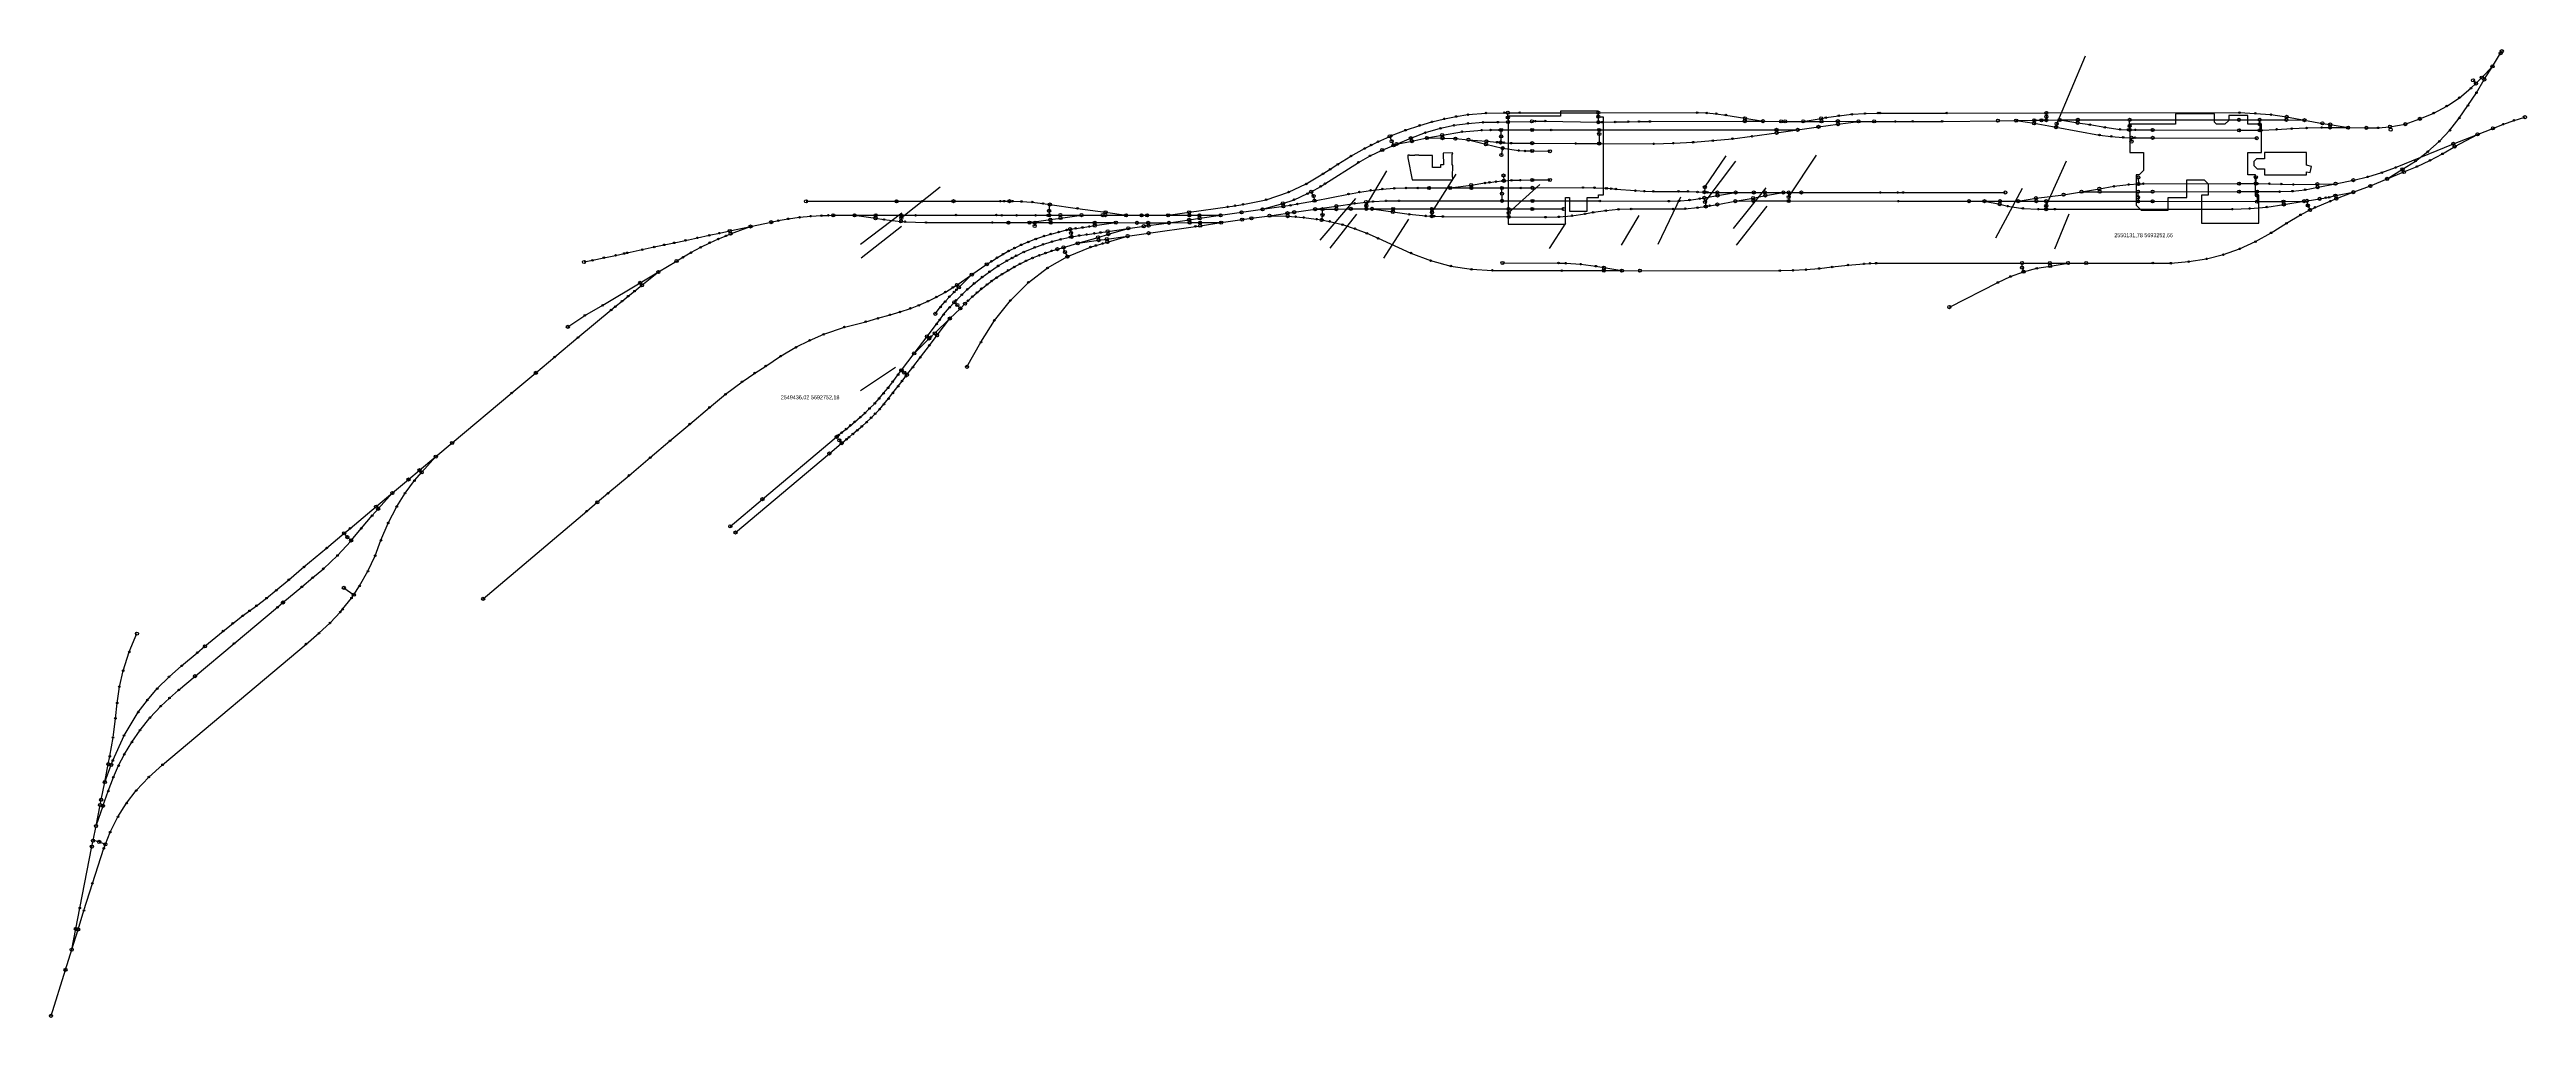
# Model space of a CAD drawing. Extents: x -813 to 1817, y -434 to 184.
# Drawn here: x -813 to 767, y -434 to 184 of the extents above; entities that cross this region are included whole.
import ezdxf

# ---------------------------------------------------------------- set-up
doc = ezdxf.new("R2010")
doc.units = 0
doc.layers.get('0').update_dxf_attribs({"linetype": 'CONTINUOUS'})
for name, color, linetype in [('BLASTFURNANCES', 3, 'CONTINUOUS'), ('BUMPERTRACKPOINTS', 2, 'CONTINUOUS'), ('DECANTINGPITTRACKPOINTS', 20, 'CONTINUOUS'), ('DOUBLERFIDPOSITIONS', 220, 'CONTINUOUS'), ('GKGEOPOINTS', 7, 'CONTINUOUS'), ('GRANULATIONPLANTS', 3, 'CONTINUOUS'), ('INTERTRACKPOINTS', 4, 'CONTINUOUS'), ('IRONDUMPTRACKPOINTS', 230, 'CONTINUOUS'), ('LIMITTRACKPOINTS', 4, 'CONTINUOUS'), ('MIXERTRACKPOINTS', 6, 'CONTINUOUS'), ('MUXINGTRACKPOINTS', 80, 'CONTINUOUS'), ('RFIDREADERTRACKPOINTS', 91, 'CONTINUOUS'), ('SINGLERFIDPOSITIONS', 190, 'CONTINUOUS'), ('SLAGDUMPTRACKPOINTS', 203, 'CONTINUOUS'), ('STANDARDTRACKS', 5, 'CONTINUOUS'), ('SWITCHCENTERTRACKPOINTS', 3, 'CONTINUOUS'), ('SWITCHTONGUETRACKPOINTS', 11, 'CONTINUOUS'), ('TAPPINGTRACKPOINTS', 2, 'CONTINUOUS')]:
    doc.layers.add(name, color=color, linetype=linetype)

msp = doc.modelspace()

# ---------------------------------------------------------------- linework, layer by layer
for p, q in [((467.2, 136.7), (485.6, 180)), ((242.7, 96.2), (256.3, 116.2)), ((242.8, 86.8), (262.5, 112.9)), ((296.2, 90), (313.9, 116.7)), ((460.5, 84.3), (473.5, 113)), ((-270, 76.6), (-245.3, 96.4)), ((26.7, 84.4), (39.7, 106.7)), ((68.6, 80.1), (84, 104.5)), ((117.5, 79.8), (137.3, 98)), ((281.7, 95.8), (260.7, 69.8)), ((445.1, 95.4), (428.2, 63.7)), ((-269.7, 79.6), (-296, 59.7)), ((19.8, 89), (-2.9, 62.5)), ((20.4, 79), (3.4, 57.2)), ((227.1, 89.8), (212.7, 59.6)), ((282.3, 84.1), (262.7, 59.3)), ((-269.8, 71.1), (-295.7, 51)), ((53.6, 75.7), (37.6, 51)), ((153.7, 73.3), (143.3, 57)), ((200.6, 78.1), (189.4, 59.2)), ((475, 78.9), (465.8, 56.6)), ((-273.6, -18.9), (-296, -33.8))]:
    msp.add_line(p, q)
at = {"layer": 'BLASTFURNANCES'}
for points in [[(117.1, 72.7), (153.8, 72.7), (153.8, 89.7), (156.4, 89.7), (156.4, 81), (167.5, 81), (167.5, 89.7), (174.9, 89.7), (174.9, 91.3), (178.1, 91.3), (178.1, 140.9), (174.9, 140.9), (174.9, 144.8), (150.5, 144.8), (150.5, 141.6), (117.1, 141.6)], [(559.6, 73.2), (596.1, 73.2), (596.1, 91.2), (594, 91.2), (594, 104), (589.1, 104), (589.1, 118.3), (597.9, 118.3), (597.9, 136.4), (589.1, 136.4), (589.1, 142), (576.9, 142), (576.9, 138.8), (574.5, 136.4), (569.2, 136.4), (567.9, 137.7), (567.9, 143.1), (542.9, 143.1), (542.9, 136.4), (513.8, 136.4), (513.8, 118.3), (522.6, 118.3), (522.6, 106.9), (519.8, 104), (517.8, 104), (517.8, 84.7), (521, 81.5), (538.3, 81.5), (538.3, 89.7), (550.3, 89.7), (550.3, 100.9), (561.2, 100.9), (563.8, 98.3), (563.8, 91.2), (559.6, 91.2)]]:
    msp.add_lwpolyline(points, close=True, dxfattribs=at)
at = {"layer": 'BUMPERTRACKPOINTS'}
for centre in [(594.8, 127.5), (143.8, 119.1), (143.8, 100.8), (-330.8, 87.2), (152.6, 82.3), (434.4, 92.8), (113.6, 47.9), (-248.3, 15.4), (-228.1, -18.4), (-379.1, -120.2), (-375.8, -124.1), (-536.8, -166.4)]:
    msp.add_circle(centre, 1, dxfattribs=at)
at = {"layer": 'DECANTINGPITTRACKPOINTS'}
msp.add_circle((-315.9, -73.7), 1, dxfattribs=at)
at = {"layer": 'DOUBLERFIDPOSITIONS'}
for p, q in [((117, 140.7), (117, 143.7)), ((174.7, 141.2), (174.7, 143.7)), ((460.6, 141.2), (460.6, 143.6)), ((42.9, 125.5), (41.6, 128.6)), ((112.7, 128.6), (112.4, 124.7)), ((112.7, 128.6), (112.7, 132.7)), ((117, 140.7), (117.1, 137.8)), ((174.7, 141.2), (174.7, 137.7)), ((175.3, 130.2), (175.3, 132.7)), ((175.3, 130.2), (175.3, 124.1)), ((460.6, 141.2), (460.6, 139)), ((513.7, 135.2), (513.6, 132.8)), ((513.7, 135.2), (513.7, 139.2)), ((596.7, 136.4), (596.7, 139.2)), ((596.7, 136.4), (596.7, 132.5)), ((42.9, 125.5), (44, 122.9)), ((113.2, 92.1), (113.2, 95.7)), ((-175.7, 81.1), (-175.2, 85.2)), ((-175.7, 81.1), (-175.7, 78.3)), ((-6.9, 90.6), (-8.5, 93.3)), ((-6.9, 90.6), (-6.4, 87.6)), ((-1.3, 78.5), (-1.3, 82.2)), ((26.7, 84.4), (26.5, 86.7)), ((26.7, 84.4), (26.7, 82.4)), ((68.6, 80.1), (68.5, 77.7)), ((68.6, 80.1), (68.6, 82.3)), ((113.2, 92.1), (113.2, 87.5)), ((117.5, 79.8), (117.5, 82.3)), ((117.5, 79.8), (117.5, 77.3)), ((242.8, 86.8), (242.4, 89.4)), ((242.8, 86.8), (243.3, 83.9)), ((296.2, 90), (296.2, 92.8)), ((296.2, 90), (296.2, 87.4)), ((460.5, 84.3), (460.5, 87.3)), ((460.5, 84.3), (460.5, 82.2)), ((519.1, 89.8), (519.1, 93.3)), ((519.1, 89.8), (519.1, 87.2)), ((595, 90.9), (595, 93.4)), ((595, 90.9), (595, 87)), ((627.4, 84.5), (626.9, 87.5)), ((627.4, 84.5), (628.8, 81.7)), ((-270, 76.6), (-270.2, 74.4)), ((-270, 76.6), (-270, 78.3)), ((-161.7, 67), (-162.3, 69.4)), ((-161.7, 67), (-161.3, 64.5)), ((-1.3, 78.5), (-1.8, 75.3)), ((-165.6, 54.8), (-166.5, 57.8)), ((-165.6, 54.8), (-164, 51.9)), ((445.1, 44.8), (445.1, 47.8)), ((445.1, 44.8), (446, 42.3)), ((-234.3, 21), (-236.2, 22.7)), ((-234.3, 21), (-232.3, 18.9)), ((-268.2, -22.1), (-270, -20.7)), ((-268.2, -22.1), (-266.4, -23.5)), ((-309.5, -65.3), (-311.3, -63.1)), ((-309.5, -65.3), (-308, -67.1)), ((-623.4, -127.1), (-625.5, -124.6)), ((-623.4, -127.1), (-621, -129.2)), ((-625.7, -159.4), (-619.3, -163.8)), ((-781.8, -321.5), (-785.7, -320.7)), ((-781.8, -321.5), (-777.8, -323))]:
    msp.add_line(p, q, dxfattribs=at)
for centre in [(42.9, 125.5), (112.7, 128.6), (117, 140.7), (174.7, 141.2), (175.3, 130.2), (460.6, 141.2), (513.7, 135.2), (596.7, 136.4), (-175.7, 81.1), (-6.9, 90.6), (-1.3, 78.5), (26.7, 84.4), (68.6, 80.1), (113.2, 92.1), (117.5, 79.8), (242.8, 86.8), (296.2, 90), (460.5, 84.3), (519.1, 89.8), (595, 90.9), (627.4, 84.5), (-270, 76.6), (-161.7, 67), (-165.6, 54.8), (445.1, 44.8), (-234.3, 21), (-268.2, -22.1), (-309.5, -65.3), (-623.4, -127.1), (-781.8, -321.5)]:
    msp.add_circle(centre, 1, dxfattribs=at)
at = {"layer": 'GRANULATIONPLANTS'}
for points in [[(53.2, 116.6), (53.2, 114.9), (55.9, 100.8), (60.2, 100.8), (60.2, 101), (64.3, 101), (64.3, 100.8), (81.9, 100.9), (81.9, 102.7), (81.7, 102.7), (81.8, 110.2), (81.4, 110.2), (81.4, 117.4), (81.8, 117.4), (81.7, 118.1), (75.8, 118), (75.9, 110.5), (74, 110.5), (74, 108.7), (69, 108.7), (69, 116.5), (60.3, 116.5), (60.3, 116.6), (57.6, 116.6), (57.6, 116.5), (54.3, 116.5), (54.3, 116.6)], [(599.8, 104), (626.5, 104), (626.5, 106), (628.9, 105.6), (629.7, 109.5), (626.5, 110.2), (626.5, 118.3), (599.8, 118.3), (599.8, 114.4), (594.6, 114.4), (593, 112.7), (593, 110.1), (595.1, 107.9), (599.8, 107.9)]]:
    msp.add_lwpolyline(points, close=True, dxfattribs=at)
at = {"layer": 'INTERTRACKPOINTS'}
for centre in [(731.5, 159.4), (91.5, 142.5), (103.1, 143.5), (114.7, 143.7), (124.6, 143.7), (237.8, 143.8), (243.9, 143.6), (250, 143.1), (256.1, 142.2), (328.2, 141.8), (336.5, 142.7), (344.8, 143.2), (353.1, 143.5), (354.5, 143.5), (397, 143.5), (583.8, 143.8), (593.9, 143.3), (603.9, 142.5), (707.7, 143.5), (716, 148), (724.1, 153.3), (729.6, 148.3), (735, 156.5), (42.8, 129.1), (51.7, 132.6), (60.8, 135.6), (64.4, 131), (68.6, 137.9), (74, 133.8), (76.5, 139.8), (82.7, 135.7), (84, 141.3), (87.7, 131.6), (91.5, 136.9), (100.3, 132.6), (101.1, 137.6), (106, 132.7), (110.6, 137.7), (111.7, 132.7), (134.5, 138.3), (140.9, 138.4), (144.6, 132.7), (177.2, 137.7), (185.5, 137.8), (193.8, 138), (200.7, 138.1), (207.6, 138.1), (260.3, 127.1), (272.8, 128.7), (319.9, 140.6), (364.2, 138.1), (375.3, 138.2), (394.1, 138.2), (488.3, 136.1), (494.5, 129.5), (497.9, 134.4), (502, 128.6), (507.6, 133.1), (509.6, 128), (512.4, 132.9), (517.2, 127.8), (517.3, 132.8), (597.9, 132.5), (607.5, 133.1), (617.1, 133.6), (626.6, 134), (636.2, 134.3), (672.3, 134.1), (718.1, 132.5), (724, 140.3), (752.2, 136.4), (759, 138.8), (8.5, 110.8), (16.9, 116.1), (21.6, 112), (25.6, 120.9), (29.1, 116.2), (29.8, 123.1), (34.1, 125.2), (110.2, 124.9), (113.6, 121.1), (114.6, 124.6), (119.1, 124.3), (123.9, 119.6), (127.9, 119.3), (160.2, 124.1), (210, 123.9), (222.6, 124.3), (235.2, 124.9), (247.8, 125.9), (696.1, 112.9), (704, 118.9), (705.3, 113.3), (711.3, 125.4), (713.3, 117.5), (-11.6, 98.3), (-2.4, 96.7), (-1, 104.7), (0.3, 98.4), (3.6, 107.6), (36.9, 95), (44.5, 95.5), (52, 95.7), (59.5, 95.7), (102.4, 98.9), (105.3, 99.3), (109.5, 99.8), (113.6, 100.2), (119.3, 100.6), (125, 100.7), (125.2, 95.7), (164.9, 96), (172.3, 95.9), (179.7, 95.5), (180.2, 95.5), (182.9, 95.3), (185.9, 95), (503.7, 96.8), (513.1, 97.9), (522.5, 98.4), (595.3, 98.5), (602.9, 98.4), (610.5, 98.2), (618.1, 97.9), (625.7, 94.6), (665.6, 102.8), (674.6, 105.5), (683.4, 108.8), (697.1, 109.4), (-256.8, 87.2), (-206.8, 87.3), (-204.4, 87.3), (-198.9, 87.3), (-193.3, 87.1), (-186.4, 86.7), (-179.6, 85.8), (-157.6, 82.7), (-61.8, 83.7), (-57.1, 84.4), (-52, 85.2), (-37.2, 88.2), (-22.9, 93.1), (-21.7, 84.7), (-19.4, 88.2), (-17.3, 85.5), (-10.8, 92.1), (15.3, 91.8), (19.2, 85.9), (22.3, 93.1), (29.4, 94.2), (30.9, 87.1), (39.2, 87.5), (47.6, 87.5), (54.1, 78.9), (166.2, 79.2), (171.4, 80.2), (175.7, 87.4), (179.5, 81.3), (187.6, 82.1), (195.7, 82.3), (198.4, 94), (204.1, 93.7), (209.8, 93.5), (219.7, 87.3), (222.4, 82.3), (225.9, 93.5), (226.3, 87.5), (230.2, 82.5), (232, 93.5), (232.9, 88), (238, 93.2), (238, 83.2), (239.4, 88.9), (244.4, 92.9), (245.7, 84.4), (354.6, 92.8), (365.7, 92.8), (366.1, 87.3), (369.2, 92.8), (435.9, 84.1), (445.6, 82.7), (455.5, 82.2), (466, 82.2), (579.3, 82.2), (590.3, 82.6), (601.2, 83.5), (609.4, 93.4), (617.6, 93.7), (622.7, 78.6), (632, 83.3), (638.8, 89.5), (641, 89.8), (641.7, 87.3), (-400.1, 63.9), (-392.5, 65.5), (-386.7, 63.2), (-386.1, 66.9), (-381.8, 65.2), (-348.5, 74.9), (-342.2, 76), (-334.9, 77), (-327.8, 77.7), (-320.9, 78.1), (-316.5, 78.2), (-281.1, 75.6), (-267.7, 74.2), (-260.9, 78.3), (-254.2, 73.7), (-235.1, 78.4), (-211.9, 73.7), (-209.3, 78.4), (-205.9, 78.3), (-196.4, 78.3), (-184.3, 78.3), (-184.2, 63.2), (-179, 65), (-176.9, 78.3), (-174.7, 66.3), (-169.6, 67.6), (-168.3, 63), (-164.5, 68.9), (-162.5, 64.3), (-158.7, 69.9), (-156.5, 65.4), (-154.4, 70.5), (-151.7, 66), (-150.1, 71.1), (-146.8, 66.7), (-142.9, 67.3), (-82.3, 71.2), (-18.4, 77.4), (-13.3, 76.9), (-5, 75.8), (3.3, 74.4), (11.5, 72.3), (19.5, 69.7), (27, 66.8), (34.2, 63.6), (64.6, 77.9), (70, 77.7), (75.5, 77.5), (141, 77.1), (149.5, 77.3), (157.9, 78), (604, 67.1), (613.8, 73.2), (-467, 49.6), (-459.8, 51.2), (-452.3, 52.7), (-446.8, 53.9), (-444.9, 54.3), (-435.3, 56.4), (-427.7, 58.1), (-421.3, 59.4), (-414.9, 60.7), (-409.3, 51.5), (-407.7, 62.3), (-404.2, 54.5), (-398, 57.9), (-392.2, 60.8), (-212.5, 48.9), (-209, 51.2), (-205.1, 53.5), (-202.7, 49.3), (-201.5, 55.5), (-199.3, 51.1), (-197.8, 57.4), (-196.7, 52.5), (-194.2, 47.3), (-193.5, 59.4), (-191.8, 54.9), (-190.4, 49.2), (-189, 61.3), (-186.3, 51.1), (-184.9, 57.8), (-181.9, 52.8), (-179.6, 59.7), (-178, 54.2), (-174, 55.6), (-173.8, 61.5), (-163.4, 52.2), (-149.3, 58), (-145.9, 59), (-141.5, 60.3), (55.2, 54.2), (67.7, 49.4), (149.3, 47.8), (153.9, 47.7), (163.5, 47.1), (344.2, 47.3), (348.1, 47.6), (352, 47.7), (528.5, 47.8), (540, 47.7), (551.4, 48.7), (562.8, 50.5), (573.5, 53.2), (583.9, 56.9), (594, 61.5), (-237.1, 32.3), (-227.8, 31.1), (-223.5, 34.8), (-218.9, 31.4), (-218.4, 38.9), (-215.3, 34.1), (-213.7, 42.3), (-212.3, 36.4), (-209.2, 38.5), (-208.2, 46), (-205.8, 40.7), (-201.8, 43.1), (-197.9, 45.3), (-188.9, 35.5), (-176.7, 44.7), (80.6, 45.9), (93.8, 43.8), (107.1, 43.1), (151.4, 43), (173.1, 45.8), (290.5, 43), (298.9, 43.2), (307.2, 43.6), (315.6, 44.3), (323.9, 45.3), (334, 46.5), (429.6, 35.4), (437.7, 39.2), (446.1, 42.3), (454.5, 44.5), (-460.5, 20.9), (-455.1, 17.9), (-452.5, 20), (-448.2, 23.5), (-444.3, 26.7), (-440.2, 29.9), (-270.8, 16.6), (-264.2, 18.9), (-258.8, 20.9), (-252.9, 23.5), (-247.7, 26.1), (-244.9, 19.8), (-242, 23.2), (-241.9, 29.3), (-239.3, 26.3), (-239.2, 19.5), (-236.3, 29.3), (-235.1, 24), (-234.8, 30.8), (-231.4, 27.6), (-227.4, 23.8), (-224.7, 26.3), (-221.7, 29), (-200.4, 23.9), (-476.3, 0.3), (-471.9, 14.4), (-319.5, 2.4), (-306.3, 7), (-292.7, 10.4), (-284.9, 12.6), (-277.2, 14.8), (-251, 0.9), (-247.5, 8.9), (-245.5, 11.6), (-243, 15), (-210.6, 11.2), (-491.1, -12.1), (-347, -11.6), (-337.2, -5.9), (-328.5, -1.5), (-257.8, -12.3), (-252.1, -4.7), (-219.2, -2.7), (-371.6, -28), (-363.5, -22.4), (-356.5, -17.9), (-278.4, -31.8), (-275.5, -27.9), (-272, -23.4), (-272, -30.8), (-269.5, -27.5), (-267.1, -24.4), (-262.6, -18.6), (-518.6, -35.1), (-392.4, -44.3), (-382.2, -35.9), (-293.1, -47.8), (-290.3, -45), (-286.9, -41.7), (-284.1, -38.6), (-283.8, -45.4), (-281.3, -35.3), (-281.1, -42.2), (-278.1, -38.7), (-275.3, -35.1), (-405, -54.9), (-311.5, -63.2), (-309.9, -61.9), (-308.1, -60.4), (-305.2, -58.1), (-303.3, -63.3), (-302.5, -55.8), (-300.9, -61.2), (-299.7, -53.5), (-298.1, -58.9), (-296.2, -50.5), (-295.2, -56.4), (-292.1, -53.7), (-289.2, -50.9), (-286.7, -48.3), (-430.2, -76.3), (-417.6, -65.6), (-308.1, -67.2), (-305, -64.6), (-580.6, -91), (-443.7, -87.7), (-591.9, -107.5), (-586.6, -99), (-470.7, -110.5), (-457.2, -99.1), (-621.7, -121.5), (-614.5, -121.4), (-607.6, -113.3), (-597.4, -118.1), (-636.7, -134), (-629.7, -138.8), (-621.3, -129.6), (-605.7, -138.9), (-602, -129.1), (-660.8, -154.2), (-651.1, -146.1), (-645.5, -152.9), (-638.7, -147.2), (-615.6, -158.2), (-610.3, -148.8), (-685.9, -174.1), (-681.4, -170.8), (-675, -166), (-668.8, -161), (-668, -171.8), (-652.5, -158.8), (-626.5, -173.1), (-620.8, -165.9), (-702.7, -187), (-696.6, -182.1), (-690.3, -177.3), (-641.6, -188.3), (-634.5, -181.8), (-627.9, -174.8), (-762.6, -200.3), (-719.2, -200.8), (-695.7, -194.9), (-649.8, -195.3), (-766.5, -212.3), (-737.2, -216.2), (-729.2, -209.2), (-770.3, -232.9), (-768.9, -222.5), (-751, -231), (-744.7, -223.7), (-742.5, -234.9), (-736.9, -229.7), (-731.1, -224.6), (-771.4, -242.7), (-756.8, -238.7), (-755.7, -250.2), (-749.4, -242.3), (-775, -266.9), (-772.9, -254.9), (-765.9, -253.6), (-765.7, -265.6), (-760.9, -257.8), (-773.1, -269.6), (-772.7, -280.2), (-769.4, -272.8), (-750.1, -280.1), (-741.4, -272.3), (-779.2, -298.1), (-776, -289.1), (-764.3, -296.8), (-758.1, -288.7), (-774.8, -315.3), (-769.8, -305.5), (-778.8, -325.6), (-786.1, -348), (-794.1, -363.7), (-791.5, -365.3)]:
    msp.add_circle(centre, 0.5, dxfattribs=at)
at = {"layer": 'IRONDUMPTRACKPOINTS'}
for centre in [(-273, 87.2), (-236.7, 87.3), (-201, 87.3)]:
    msp.add_circle(centre, 1, dxfattribs=at)
at = {"layer": 'LIMITTRACKPOINTS'}
for centre in [(751.2, 183), (765.9, 140.9), (-472.4, 48.5), (398.7, 19.7), (-482.8, 7.1), (-757.7, -188.6), (-812.5, -432.5)]:
    msp.add_circle(centre, 1, dxfattribs=at)
at = {"layer": 'MIXERTRACKPOINTS'}
msp.add_circle((-358.6, -102.8), 1, dxfattribs=at)
at = {"layer": 'MUXINGTRACKPOINTS'}
msp.add_circle((-503.2, -22.2), 1, dxfattribs=at)
at = {"layer": 'RFIDREADERTRACKPOINTS'}
for centre in [(734.7, 162.4), (117, 143.7), (174.7, 143.7), (460.6, 143.6), (41.6, 128.6), (112.7, 132.7), (117.1, 137.8), (174.7, 137.7), (175.3, 132.7), (460.6, 139), (466.8, 134.5), (513.6, 132.8), (513.7, 139.2), (514.9, 127.8), (596.7, 139.2), (596.7, 132.5), (44, 122.9), (112.4, 124.7), (113.7, 121.1), (175.3, 124.1), (113.2, 95.7), (114.4, 100.3), (519.3, 98.3), (594.2, 98.5), (-270, 78.3), (-175.7, 78.3), (-175.2, 85.2), (-8.5, 93.3), (-6.4, 87.6), (-1.3, 82.2), (26.5, 86.7), (26.7, 82.4), (68.6, 82.3), (113.2, 87.5), (117.5, 82.3), (242.4, 89.4), (242.5, 93), (243.3, 83.9), (296.2, 92.8), (296.2, 87.4), (460.5, 87.3), (460.5, 82.2), (519.1, 93.3), (519.1, 87.2), (595, 93.4), (595, 87), (626.9, 87.5), (628.8, 81.7), (-270.2, 74.4), (-184.9, 73.6), (-162.3, 69.4), (-161.3, 64.5), (-1.8, 75.3), (68.5, 77.7), (117.5, 77.3), (-166.5, 57.8), (-164, 51.9), (445.1, 47.8), (446, 42.3), (-236.2, 22.7), (-232.3, 18.9), (-270, -20.7), (-266.4, -23.5), (-311.3, -63.1), (-308, -67.1), (-625.5, -124.6), (-621, -129.2), (-619.3, -163.8), (-785.7, -320.7), (-777.8, -323)]:
    msp.add_circle(centre, 1, dxfattribs=at)
at = {"layer": 'SINGLERFIDPOSITIONS'}
for p, q in [((732.8, 164.4), (734.7, 162.4)), ((467.2, 136.7), (466.8, 134.5)), ((514.9, 125.3), (514.9, 127.8)), ((112.9, 116.7), (113.7, 121.1)), ((114.2, 103.7), (114.4, 100.3)), ((242.7, 96.2), (242.5, 93)), ((519.2, 102.4), (519.3, 98.3)), ((594.2, 102.5), (594.2, 98.5)), ((-184.9, 71.5), (-184.9, 73.6))]:
    msp.add_line(p, q, dxfattribs=at)
for centre in [(732.8, 164.4), (467.2, 136.7), (112.9, 116.7), (514.9, 125.3), (114.2, 103.7), (242.7, 96.2), (519.2, 102.4), (594.2, 102.5), (-184.9, 71.5), (-625.7, -159.4)]:
    msp.add_circle(centre, 1, dxfattribs=at)
at = {"layer": 'SLAGDUMPTRACKPOINTS'}
for centre in [(-464, -104.8), (-664.5, -168.8), (-714.3, -196.7), (-720.6, -215.8)]:
    msp.add_circle(centre, 1, dxfattribs=at)
at = {"layer": 'STANDARDTRACKS'}
for points in [[(745.2, 173.3), (750.4, 181.7), (751.2, 183)], [(678, 101.5), (687.8, 107.6), (696.1, 112.9), (704, 118.9), (711.3, 125.4), (718.1, 132.5), (724, 140.3), (729.6, 148.3), (735, 156.5), (740, 164.9), (745.2, 173.3)], [(689.6, 136.4), (698.9, 139.8), (707.7, 143.5), (716, 148), (724.1, 153.3), (731.5, 159.4), (734.7, 162.4), (738.4, 166.1), (745.2, 173.3)], [(-99.7, 78.3), (-86.3, 80.2), (-61.8, 83.7), (-57.1, 84.4), (-52, 85.2), (-37.2, 88.2), (-22.9, 93.1), (-11.6, 98.3), (-1, 104.7), (3.6, 107.6), (8.5, 110.8), (16.9, 116.1), (25.6, 120.9), (29.8, 123.1), (34.1, 125.2), (41.6, 128.6), (42.8, 129.1), (51.7, 132.6), (60.8, 135.6), (68.6, 137.9), (76.5, 139.8), (84, 141.3), (91.5, 142.5), (103.1, 143.5), (114.7, 143.7), (117, 143.7), (124.6, 143.7), (174.7, 143.7), (237.8, 143.8), (243.9, 143.6), (250, 143.1), (256.1, 142.2), (268.3, 140.2), (279.8, 138.3)], [(305.5, 138.2), (316.9, 140.1), (319.9, 140.6), (328.2, 141.8), (336.5, 142.7), (344.8, 143.2), (353.1, 143.5), (354.5, 143.5), (397, 143.5), (460.6, 143.6), (583.8, 143.8), (593.9, 143.3), (603.9, 142.5), (613.9, 141.1), (625.3, 139)], [(46, 123.7), (55.1, 127.5), (64.4, 131), (74, 133.8), (82.7, 135.7), (91.5, 136.9), (101.1, 137.6), (110.6, 137.7), (117.1, 137.8), (132.4, 138.2), (134.5, 138.3), (140.9, 138.4), (174.7, 137.7), (177.2, 137.7), (185.5, 137.8), (193.8, 138), (200.7, 138.1), (207.6, 138.1), (268.2, 138.3), (279.8, 138.3)], [(46, 123.7), (55.7, 125.6), (65.4, 127.6)], [(65.4, 127.6), (75.1, 129.5), (87.7, 131.6), (100.3, 132.6), (106, 132.7), (111.7, 132.7), (112.7, 132.7), (132.5, 132.7), (144.6, 132.7), (175.3, 132.7), (288.4, 132.8), (301.9, 132.8)], [(65.4, 127.6), (75.3, 127.5), (83.5, 127.2), (91.8, 126.5)], [(91.8, 126.5), (103.3, 125.5), (110.2, 124.9), (112.4, 124.7), (114.6, 124.6), (119.1, 124.3), (132.5, 124.3), (160.2, 124.1), (175.3, 124.1), (210, 123.9), (222.6, 124.3), (235.2, 124.9), (247.8, 125.9), (260.3, 127.1), (272.8, 128.7), (288.5, 130.9), (301.9, 132.8)], [(91.8, 126.5), (103, 123.6), (113.6, 121.1), (113.7, 121.1), (123.9, 119.6), (127.9, 119.3), (132.5, 119.3), (143.8, 119.1)], [(279.8, 138.3), (291.4, 138.2), (293.9, 138.2), (305.5, 138.2)], [(301.9, 132.8), (315.2, 134.7), (327.6, 136.4), (340.7, 138.2)], [(305.5, 138.2), (317.1, 138.2), (327.5, 138.3), (340.7, 138.2)], [(340.7, 138.2), (350.7, 138.2), (364.2, 138.1), (375.3, 138.2), (394.1, 138.2), (429.7, 138.6), (441.3, 138.7)], [(441.3, 138.7), (452.9, 138.9), (457.5, 138.9), (460.6, 139), (469.1, 139.1)], [(441.3, 138.7), (452.7, 137), (466.8, 134.5), (494.5, 129.5), (502, 128.6), (509.6, 128), (514.9, 127.8), (517.2, 127.8), (528.4, 127.7), (594.8, 127.5)], [(469.1, 139.1), (480.7, 139.2), (513.7, 139.2), (583.5, 139.2), (596.7, 139.2), (613.7, 139.2), (625.3, 139)], [(469.1, 139.1), (480.6, 137.3), (488.3, 136.1), (497.9, 134.4), (507.6, 133.1), (512.4, 132.9), (513.6, 132.8), (517.3, 132.8), (528.4, 132.7), (583.5, 132.5), (596.7, 132.5), (597.9, 132.5), (607.5, 133.1), (617.1, 133.6), (626.6, 134), (636.2, 134.3), (641.5, 134.3), (653.1, 134.2)], [(625.3, 139), (636.7, 136.9), (641.7, 136.2), (653.1, 134.2)], [(645.1, 98.4), (656.5, 100.7), (665.6, 102.8), (674.6, 105.5), (683.4, 108.8), (720.3, 123.9), (735.7, 129.9)], [(653.1, 134.2), (664.7, 134.1), (672.3, 134.1), (679.8, 134.8), (689.6, 136.4)], [(678, 101.5), (688.7, 105.9), (697.1, 109.4), (705.3, 113.3), (713.3, 117.5), (721.1, 122.2), (735.7, 129.9)], [(735.7, 129.9), (745.5, 133.7), (752.2, 136.4), (759, 138.8), (765.9, 140.9)], [(-39.5, 82.1), (-26.6, 85.9), (-19.4, 88.2), (-10.8, 92.1), (-8.5, 93.3), (-2.4, 96.7), (0.3, 98.4), (21.6, 112), (29.1, 116.2), (36.8, 119.9), (44, 122.9), (46, 123.7)], [(-39.5, 82.1), (-26.2, 84), (-21.7, 84.7), (-17.3, 85.5), (-6.4, 87.6), (15.3, 91.8), (22.3, 93.1), (29.4, 94.2), (36.9, 95), (44.5, 95.5), (52, 95.7), (59.5, 95.7), (66.7, 95.7), (80.2, 95.7)], [(80.2, 95.7), (93.6, 97.6), (102.4, 98.9), (105.3, 99.3), (109.5, 99.8), (113.6, 100.2), (114.4, 100.3), (119.3, 100.6), (125, 100.7), (132.6, 100.8), (143.8, 100.8)], [(80.2, 95.7), (93.7, 95.7), (113.2, 95.7), (125.2, 95.7), (132.6, 95.8), (164.9, 96), (172.3, 95.9), (179.7, 95.5), (180.2, 95.5), (182.9, 95.3), (185.9, 95), (198.4, 94), (204.1, 93.7), (209.8, 93.5), (225.9, 93.5), (232, 93.5), (238, 93.2), (242.5, 93), (244.4, 92.9), (250.7, 92.8), (262.3, 92.8)], [(483, 93.3), (494.4, 95.2), (503.7, 96.8), (513.1, 97.9), (519.3, 98.3), (522.5, 98.4), (583.5, 98.5), (594.2, 98.5), (595.3, 98.5), (602.9, 98.4), (610.5, 98.2), (618.1, 97.9), (633.5, 98.1), (645.1, 98.4)], [(483, 93.3), (494.6, 93.3), (519.1, 93.3), (528.4, 93.3), (583.5, 93.4), (595, 93.4), (609.4, 93.4), (617.6, 93.7), (625.7, 94.6), (633.7, 96.2), (645.1, 98.4)], [(656.4, 93), (667.3, 97), (678, 101.5)], [(-330.8, 87.2), (-273, 87.2), (-256.8, 87.2), (-236.7, 87.3), (-206.8, 87.3), (-204.4, 87.3), (-201, 87.3), (-198.9, 87.3), (-193.3, 87.1), (-186.4, 86.7), (-179.6, 85.8), (-175.2, 85.2), (-157.6, 82.7), (-139.7, 80.2), (-126.6, 78.3)], [(-66.3, 78.3), (-52.9, 80.2), (-39.5, 82.1)], [(-35.1, 78), (-23.6, 79.6), (-19.3, 80.3), (-5.9, 82.2)], [(-5.9, 82.2), (7.5, 84.1), (19.2, 85.9), (26.5, 86.7), (30.9, 87.1), (39.2, 87.5), (47.6, 87.5), (113.2, 87.5), (132.7, 87.4), (175.7, 87.4), (219.7, 87.3), (226.3, 87.5), (232.9, 88), (239.4, 88.9), (242.4, 89.4), (250.8, 90.9), (262.3, 92.8)], [(-5.9, 82.2), (-1.3, 82.2), (7.6, 82.2), (16.8, 82.4), (26.7, 82.4), (30.3, 82.4)], [(30.3, 82.4), (43.6, 80.4), (54.1, 78.9), (64.6, 77.9), (68.5, 77.7), (70, 77.7), (75.5, 77.5), (117.5, 77.3), (141, 77.1), (149.5, 77.3), (157.9, 78), (166.2, 79.2), (171.4, 80.2), (179.5, 81.3), (187.6, 82.1), (195.7, 82.3), (222.4, 82.3), (230.2, 82.5), (238, 83.2), (243.3, 83.9), (245.7, 84.4), (250.7, 85.2), (262.1, 87.3)], [(30.3, 82.4), (43.8, 82.3), (68.6, 82.3), (117.5, 82.3), (132.6, 82.3), (152.6, 82.3)], [(262.1, 87.3), (273.5, 89.3), (281.3, 90.9), (292.7, 92.8)], [(262.1, 87.3), (273.7, 87.4), (296.2, 87.4), (366.1, 87.3), (411.2, 87.3), (421.1, 87.3)], [(262.3, 92.8), (273.9, 92.8), (281.1, 92.8), (292.7, 92.8)], [(292.7, 92.8), (296.2, 92.8), (304.3, 92.8), (354.6, 92.8), (365.7, 92.8), (369.2, 92.8), (434.4, 92.8)], [(421.1, 87.3), (431, 87.3), (442.6, 87.3)], [(421.1, 87.3), (430.8, 85.4), (435.9, 84.1), (445.6, 82.7), (455.5, 82.2), (460.5, 82.2), (466, 82.2), (579.3, 82.2), (590.3, 82.6), (601.2, 83.5), (612.1, 85.2), (625.1, 87.3)], [(442.6, 87.3), (454, 89.2), (471.6, 91.4), (483, 93.3)], [(442.6, 87.3), (454.2, 87.3), (460.5, 87.3), (519.1, 87.2), (528.4, 87.2), (595, 87), (611.9, 87), (625.1, 87.3)], [(474.4, 47.8), (486, 47.8), (528.5, 47.8), (540, 47.7), (551.4, 48.7), (562.8, 50.5), (573.5, 53.2), (583.9, 56.9), (594, 61.5), (604, 67.1), (613.8, 73.2), (622.7, 78.6), (628.8, 81.7), (632, 83.3), (641.7, 87.3), (645.6, 88.9), (656.4, 93)], [(625.1, 87.3), (626.9, 87.5), (635, 88.8), (638.8, 89.5), (641, 89.8), (645.1, 90.8), (656.4, 93)], [(-472.4, 48.5), (-467, 49.6), (-459.8, 51.2), (-452.3, 52.7), (-446.8, 53.9), (-444.9, 54.3), (-435.3, 56.4), (-427.7, 58.1), (-421.3, 59.4), (-414.9, 60.7), (-407.7, 62.3), (-400.1, 63.9), (-392.5, 65.5), (-386.1, 66.9), (-379.4, 68.3), (-366.2, 71.1)], [(-425, 42.1), (-413.4, 49.1), (-409.3, 51.5), (-404.2, 54.5), (-398, 57.9), (-392.2, 60.8), (-386.7, 63.2), (-381.8, 65.2), (-378.9, 66.5), (-366.2, 71.1)], [(-366.2, 71.1), (-353, 73.9), (-348.5, 74.9), (-342.2, 76), (-334.9, 77), (-327.8, 77.7), (-320.9, 78.1), (-316.5, 78.2), (-313.4, 78.3), (-299.8, 78.3)], [(-299.8, 78.3), (-286.3, 78.3), (-270, 78.3), (-260.9, 78.3), (-235.1, 78.4), (-209.3, 78.4), (-205.9, 78.3), (-196.4, 78.3), (-184.3, 78.3), (-176.9, 78.3), (-175.7, 78.3), (-168.5, 78.4), (-155, 78.4)], [(-299.8, 78.3), (-286.5, 76.4), (-281.1, 75.6), (-270.2, 74.4), (-267.7, 74.2), (-254.2, 73.7), (-211.9, 73.7), (-201.7, 73.6), (-188.2, 73.6)], [(-261.8, -9.8), (-253.6, 1), (-247.5, 8.9), (-245.5, 11.6), (-243, 15), (-239.2, 19.5), (-236.2, 22.7), (-235.1, 24), (-231.4, 27.6), (-227.8, 31.1), (-223.5, 34.8), (-218.4, 38.9), (-213.7, 42.3), (-208.2, 46), (-202.7, 49.3), (-199.3, 51.1), (-196.7, 52.5), (-191.8, 54.9), (-184.9, 57.8), (-179.6, 59.7), (-173.8, 61.5), (-168.3, 63), (-162.5, 64.3), (-161.3, 64.5), (-156.5, 65.4), (-151.7, 66), (-146.8, 66.7), (-142.9, 67.3), (-138.3, 68), (-125.2, 69.9)], [(-228.1, -18.4), (-219.2, -2.7), (-210.6, 11.2), (-200.4, 23.9), (-188.9, 35.5), (-176.7, 44.7), (-164, 51.9), (-163.4, 52.2), (-149.3, 58), (-145.9, 59), (-141.5, 60.3), (-138.5, 61.2), (-125.6, 65)], [(-225, 40.4), (-215.4, 47), (-212.5, 48.9), (-209, 51.2), (-205.1, 53.5), (-201.5, 55.5), (-197.8, 57.4), (-193.5, 59.4), (-189, 61.3), (-184.2, 63.2), (-179, 65), (-174.7, 66.3), (-169.6, 67.6), (-164.5, 68.9), (-162.3, 69.4), (-158.7, 69.9), (-154.4, 70.5), (-150.1, 71.1), (-146.5, 71.7), (-133.1, 73.6)], [(-188.2, 73.6), (-174.9, 75.5), (-168.4, 76.5), (-155, 78.4)], [(-188.2, 73.6), (-184.9, 73.6), (-174.7, 73.6), (-146.6, 73.6), (-133.1, 73.6)], [(-157.4, 60.4), (-144.5, 64.2), (-137.9, 66.2), (-125.2, 69.9)], [(-157.4, 60.4), (-144.1, 62.4), (-138.9, 63.1), (-125.6, 65)], [(-155, 78.4), (-141.5, 78.4), (-139.8, 78.4), (-126.6, 78.3)], [(-133.1, 73.6), (-119.6, 73.5), (-112.5, 73.5), (-99.2, 73.5)], [(-126.6, 78.3), (-116.7, 78.3), (-113.2, 78.3), (-99.7, 78.3)], [(-125.6, 65), (-112.2, 66.9), (-82.3, 71.2), (-79.3, 71.6), (-65.9, 73.6)], [(-125.2, 69.9), (-115.3, 71.3), (-112.2, 71.7), (-99.2, 73.5)], [(-99.7, 78.3), (-86.2, 78.3), (-79.8, 78.3), (-66.3, 78.3)], [(-99.2, 73.5), (-86.3, 75.4), (-79.6, 76.4), (-66.3, 78.3)], [(-99.2, 73.5), (-86, 73.6), (-79.4, 73.6), (-65.9, 73.6)], [(-65.9, 73.6), (-52.5, 75.5), (-46.6, 76.4), (-35.1, 78)], [(-35.1, 78), (-23.5, 77.7), (-18.4, 77.4), (-13.3, 76.9), (-5, 75.8), (-1.8, 75.3), (3.3, 74.4), (11.5, 72.3), (19.5, 69.7), (27, 66.8), (34.2, 63.6), (55.2, 54.2), (67.7, 49.4), (80.6, 45.9), (93.8, 43.8), (107.1, 43.1), (151.4, 43), (178.2, 43), (189.8, 43)], [(-239, 12.4), (-232.3, 18.9), (-229.3, 21.9), (-227.4, 23.8), (-224.7, 26.3), (-221.7, 29), (-218.9, 31.4), (-215.3, 34.1), (-212.3, 36.4), (-209.2, 38.5), (-205.8, 40.7), (-201.8, 43.1), (-197.9, 45.3), (-194.2, 47.3), (-190.4, 49.2), (-186.3, 51.1), (-181.9, 52.8), (-178, 54.2), (-174, 55.6), (-170.4, 56.7), (-166.5, 57.8), (-157.4, 60.4)], [(113.6, 47.9), (149.3, 47.8), (153.9, 47.7), (163.5, 47.1), (173.1, 45.8), (178.3, 44.9), (189.8, 43)], [(189.8, 43), (201.3, 42.9), (290.5, 43), (298.9, 43.2), (307.2, 43.6), (315.6, 44.3), (323.9, 45.3), (334, 46.5), (344.2, 47.3), (348.1, 47.6), (352, 47.7), (445.1, 47.8), (462.8, 47.8), (474.4, 47.8)], [(398.7, 19.7), (429.6, 35.4), (437.7, 39.2), (446, 42.3), (446.1, 42.3), (454.5, 44.5), (463, 45.9), (474.4, 47.8)], [(-567, -75.7), (-556.6, -67), (-518.6, -35.1), (-503.2, -22.2), (-491.1, -12.1), (-476.3, 0.3), (-455.1, 17.9), (-452.5, 20), (-448.2, 23.5), (-444.3, 26.7), (-440.2, 29.9), (-435.5, 33.6), (-425, 42.1)], [(-536.8, -166.4), (-470.7, -110.5), (-464, -104.8), (-457.2, -99.1), (-443.7, -87.7), (-430.2, -76.3), (-417.6, -65.6), (-405, -54.9), (-392.4, -44.3), (-382.2, -35.9), (-371.6, -28), (-363.5, -22.4), (-356.5, -17.9), (-347, -11.6), (-337.2, -5.9), (-328.5, -1.5), (-319.5, 2.4), (-306.3, 7), (-292.7, 10.4), (-284.9, 12.6), (-277.2, 14.8), (-270.8, 16.6), (-264.2, 18.9), (-258.8, 20.9), (-252.9, 23.5), (-247.7, 26.1), (-241.9, 29.3), (-237.1, 32.3), (-234.5, 33.8), (-225, 40.4)], [(-482.8, 7.1), (-471.9, 14.4), (-460.5, 20.9), (-436.6, 35.2), (-425, 42.1)], [(-248.3, 15.4), (-244.9, 19.8), (-242, 23.2), (-239.3, 26.3), (-236.3, 29.3), (-234.8, 30.8), (-233.3, 32.3), (-225, 40.4)], [(-375.8, -124.1), (-315.9, -73.7), (-308.1, -67.2), (-308, -67.1), (-305, -64.6), (-303.3, -63.3), (-300.9, -61.2), (-298.1, -58.9), (-295.2, -56.4), (-292.1, -53.7), (-289.2, -50.9), (-286.7, -48.3), (-283.8, -45.4), (-281.1, -42.2), (-278.1, -38.7), (-275.3, -35.1), (-272, -30.8), (-269.5, -27.5), (-267.1, -24.4), (-266.4, -23.5), (-262.6, -18.6), (-257.8, -12.3), (-252.1, -4.7), (-247.2, 1.7), (-239, 12.4)], [(-261.8, -9.8), (-252.2, -0.3), (-251, 0.9), (-248.6, 3), (-239, 12.4)], [(-379.1, -120.2), (-358.6, -102.8), (-311.5, -63.2), (-311.3, -63.1), (-309.9, -61.9), (-308.1, -60.4), (-305.2, -58.1), (-302.5, -55.8), (-299.7, -53.5), (-296.2, -50.5), (-293.1, -47.8), (-290.3, -45), (-286.9, -41.7), (-284.1, -38.6), (-281.3, -35.3), (-278.4, -31.8), (-275.5, -27.9), (-272, -23.4), (-270, -20.7), (-269.9, -20.6), (-261.8, -9.8)], [(-799.3, -390.2), (-795.2, -377.4), (-791.5, -365.3), (-786.1, -348), (-778.8, -325.6), (-777.8, -323), (-774.8, -315.3), (-769.8, -305.5), (-764.3, -296.8), (-758.1, -288.7), (-750.1, -280.1), (-741.4, -272.3), (-649.8, -195.3), (-641.6, -188.3), (-634.5, -181.8), (-627.9, -174.8), (-626.5, -173.1), (-620.8, -165.9), (-619.3, -163.8), (-615.6, -158.2), (-610.3, -148.8), (-605.7, -138.9), (-602, -129.1), (-597.4, -118.1), (-591.9, -107.5), (-586.6, -99), (-580.6, -91), (-576, -85.7), (-567, -75.7)], [(-594.7, -98.9), (-584.4, -90.3), (-577.4, -84.3), (-567, -75.7)], [(-783.8, -311.3), (-779.3, -298.5), (-779.2, -298.1), (-776, -289.1), (-772.7, -280.2), (-769.4, -272.8), (-765.7, -265.6), (-760.9, -257.8), (-755.7, -250.2), (-749.4, -242.3), (-742.5, -234.9), (-736.9, -229.7), (-731.1, -224.6), (-720.6, -215.8), (-695.7, -194.9), (-668, -171.8), (-664.5, -168.8), (-652.5, -158.8), (-645.5, -152.9), (-638.7, -147.2), (-629.7, -138.8), (-621.3, -129.6), (-621, -129.2), (-614.5, -121.4), (-607.6, -113.3), (-603.8, -109), (-594.7, -98.9)], [(-778.2, -283.3), (-774.1, -272.4), (-773.1, -269.6), (-765.9, -253.6), (-756.8, -238.7), (-751, -231), (-744.7, -223.7), (-737.2, -216.2), (-729.2, -209.2), (-719.2, -200.8), (-714.3, -196.7), (-702.7, -187), (-696.6, -182.1), (-690.3, -177.3), (-685.9, -174.1), (-681.4, -170.8), (-675, -166), (-668.8, -161), (-660.8, -154.2), (-651.1, -146.1), (-636.7, -134), (-625.5, -124.6), (-621.7, -121.5), (-605.1, -107.6), (-594.7, -98.9)], [(-778.2, -283.3), (-776, -271.9), (-775, -266.9), (-772.9, -254.9), (-771.4, -242.7), (-770.3, -232.9), (-768.9, -222.5), (-766.5, -212.3), (-762.6, -200.3), (-757.7, -188.6)], [(-783.8, -311.3), (-781.2, -298), (-780.5, -294.6), (-778.2, -283.3)], [(-799.3, -390.2), (-796.7, -377), (-794.1, -363.7), (-786.5, -324.5), (-785.7, -320.7), (-783.8, -311.3)], [(-812.5, -432.5), (-803.3, -403.1), (-799.3, -390.2)]]:
    msp.add_lwpolyline(points, dxfattribs=at)
at = {"layer": 'SWITCHCENTERTRACKPOINTS'}
for centre in [(745.2, 173.3), (65.4, 127.6), (91.8, 126.5), (279.8, 138.3), (301.9, 132.8), (305.5, 138.2), (340.7, 138.2), (441.3, 138.7), (469.1, 139.1), (625.3, 139), (653.1, 134.2), (689.6, 136.4), (735.7, 129.9), (46, 123.7), (80.2, 95.7), (645.1, 98.4), (678, 101.5), (-299.8, 78.3), (-155, 78.4), (-126.6, 78.3), (-99.7, 78.3), (-66.3, 78.3), (-39.5, 82.1), (-5.9, 82.2), (30.3, 82.4), (262.1, 87.3), (262.3, 92.8), (292.7, 92.8), (421.1, 87.3), (442.6, 87.3), (483, 93.3), (625.1, 87.3), (656.4, 93), (-366.2, 71.1), (-188.2, 73.6), (-133.1, 73.6), (-125.6, 65), (-125.2, 69.9), (-99.2, 73.5), (-65.9, 73.6), (-35.1, 78), (-157.4, 60.4), (474.4, 47.8), (-425, 42.1), (-225, 40.4), (189.8, 43), (-239, 12.4), (-261.8, -9.8), (-567, -75.7), (-594.7, -98.9), (-778.2, -283.3), (-783.8, -311.3), (-799.3, -390.2)]:
    msp.add_circle(centre, 1, dxfattribs=at)
at = {"layer": 'SWITCHTONGUETRACKPOINTS'}
for centre in [(750.4, 181.7), (738.4, 166.1), (740, 164.9), (55.1, 127.5), (55.7, 125.6), (75.1, 129.5), (75.3, 127.5), (83.5, 127.2), (103.3, 125.5), (268.2, 138.3), (268.3, 140.2), (288.4, 132.8), (288.5, 130.9), (291.4, 138.2), (293.9, 138.2), (315.2, 134.7), (316.9, 140.1), (317.1, 138.2), (327.5, 138.3), (327.6, 136.4), (350.7, 138.2), (429.7, 138.6), (452.7, 137), (452.9, 138.9), (457.5, 138.9), (480.6, 137.3), (480.7, 139.2), (613.7, 139.2), (613.9, 141.1), (636.7, 136.9), (641.5, 134.3), (641.7, 136.2), (664.7, 134.1), (679.8, 134.8), (680.3, 132.9), (698.9, 139.8), (745.5, 133.7), (36.8, 119.9), (103, 123.6), (720.3, 123.9), (721.1, 122.2), (66.7, 95.7), (93.6, 97.6), (93.7, 95.7), (494.4, 95.2), (633.5, 98.1), (633.7, 96.2), (656.5, 100.7), (667.3, 97), (687.8, 107.6), (688.7, 105.9), (-313.4, 78.3), (-286.3, 78.3), (-168.5, 78.4), (-141.5, 78.4), (-139.8, 78.4), (-139.7, 80.2), (-116.7, 78.3), (-113.2, 78.3), (-86.3, 80.2), (-86.2, 78.3), (-79.8, 78.3), (-52.9, 80.2), (-26.6, 85.9), (-26.2, 84), (-23.6, 79.6), (-19.3, 80.3), (7.5, 84.1), (7.6, 82.2), (16.8, 82.4), (43.6, 80.4), (43.8, 82.3), (250.7, 92.8), (250.7, 85.2), (250.8, 90.9), (273.5, 89.3), (273.7, 87.4), (273.9, 92.8), (281.1, 92.8), (281.3, 90.9), (304.3, 92.8), (411.2, 87.3), (430.8, 85.4), (431, 87.3), (454, 89.2), (454.2, 87.3), (471.6, 91.4), (494.6, 93.3), (611.9, 87), (612.1, 85.2), (635, 88.8), (645.1, 90.8), (645.6, 88.9), (-379.4, 68.3), (-378.9, 66.5), (-353, 73.9), (-286.5, 76.4), (-201.7, 73.6), (-174.9, 75.5), (-174.7, 73.6), (-168.4, 76.5), (-146.6, 73.6), (-146.5, 71.7), (-144.5, 64.2), (-144.1, 62.4), (-138.9, 63.1), (-138.3, 68), (-137.9, 66.2), (-119.6, 73.5), (-115.3, 71.3), (-112.5, 73.5), (-112.2, 71.7), (-112.2, 66.9), (-86.3, 75.4), (-86, 73.6), (-79.6, 76.4), (-79.4, 73.6), (-79.3, 71.6), (-52.5, 75.5), (-46.6, 76.4), (-23.5, 77.7), (-413.4, 49.1), (-215.4, 47), (-170.4, 56.7), (-138.5, 61.2), (462.8, 47.8), (486, 47.8), (-436.6, 35.2), (-435.5, 33.6), (-234.5, 33.8), (-233.3, 32.3), (178.2, 43), (178.3, 44.9), (201.3, 42.9), (463, 45.9), (-229.3, 21.9), (-253.6, 1), (-252.2, -0.3), (-248.6, 3), (-247.2, 1.7), (-269.9, -20.6), (-556.6, -67), (-584.4, -90.3), (-577.4, -84.3), (-576, -85.7), (-605.1, -107.6), (-603.8, -109), (-776, -271.9), (-774.1, -272.4), (-781.2, -298), (-780.5, -294.6), (-779.3, -298.5), (-786.5, -324.5), (-796.7, -377), (-795.2, -377.4), (-803.3, -403.1)]:
    msp.add_circle(centre, 1, dxfattribs=at)
at = {"layer": 'TAPPINGTRACKPOINTS'}
for centre in [(132.4, 138.2), (132.5, 132.7), (528.4, 132.7), (528.4, 127.7), (583.5, 139.2), (583.5, 132.5), (132.5, 124.3), (132.5, 119.3), (132.6, 100.8), (132.6, 95.8), (583.5, 98.5), (132.6, 82.3), (132.7, 87.4), (528.4, 93.3), (528.4, 87.2), (583.5, 93.4)]:
    msp.add_circle(centre, 1, dxfattribs=at)

# ---------------------------------------------------------------- texts
at = {"layer": 'GKGEOPOINTS'}
for s, p in [('2550131,78 5693252,66', (503.9, 64.3)), ('2549436,02 5692752,18', (-346.9, -39.1))]:
    msp.add_text(s, height=2.5, dxfattribs=at).set_placement(p)

doc.saveas('drawing.dxf')
